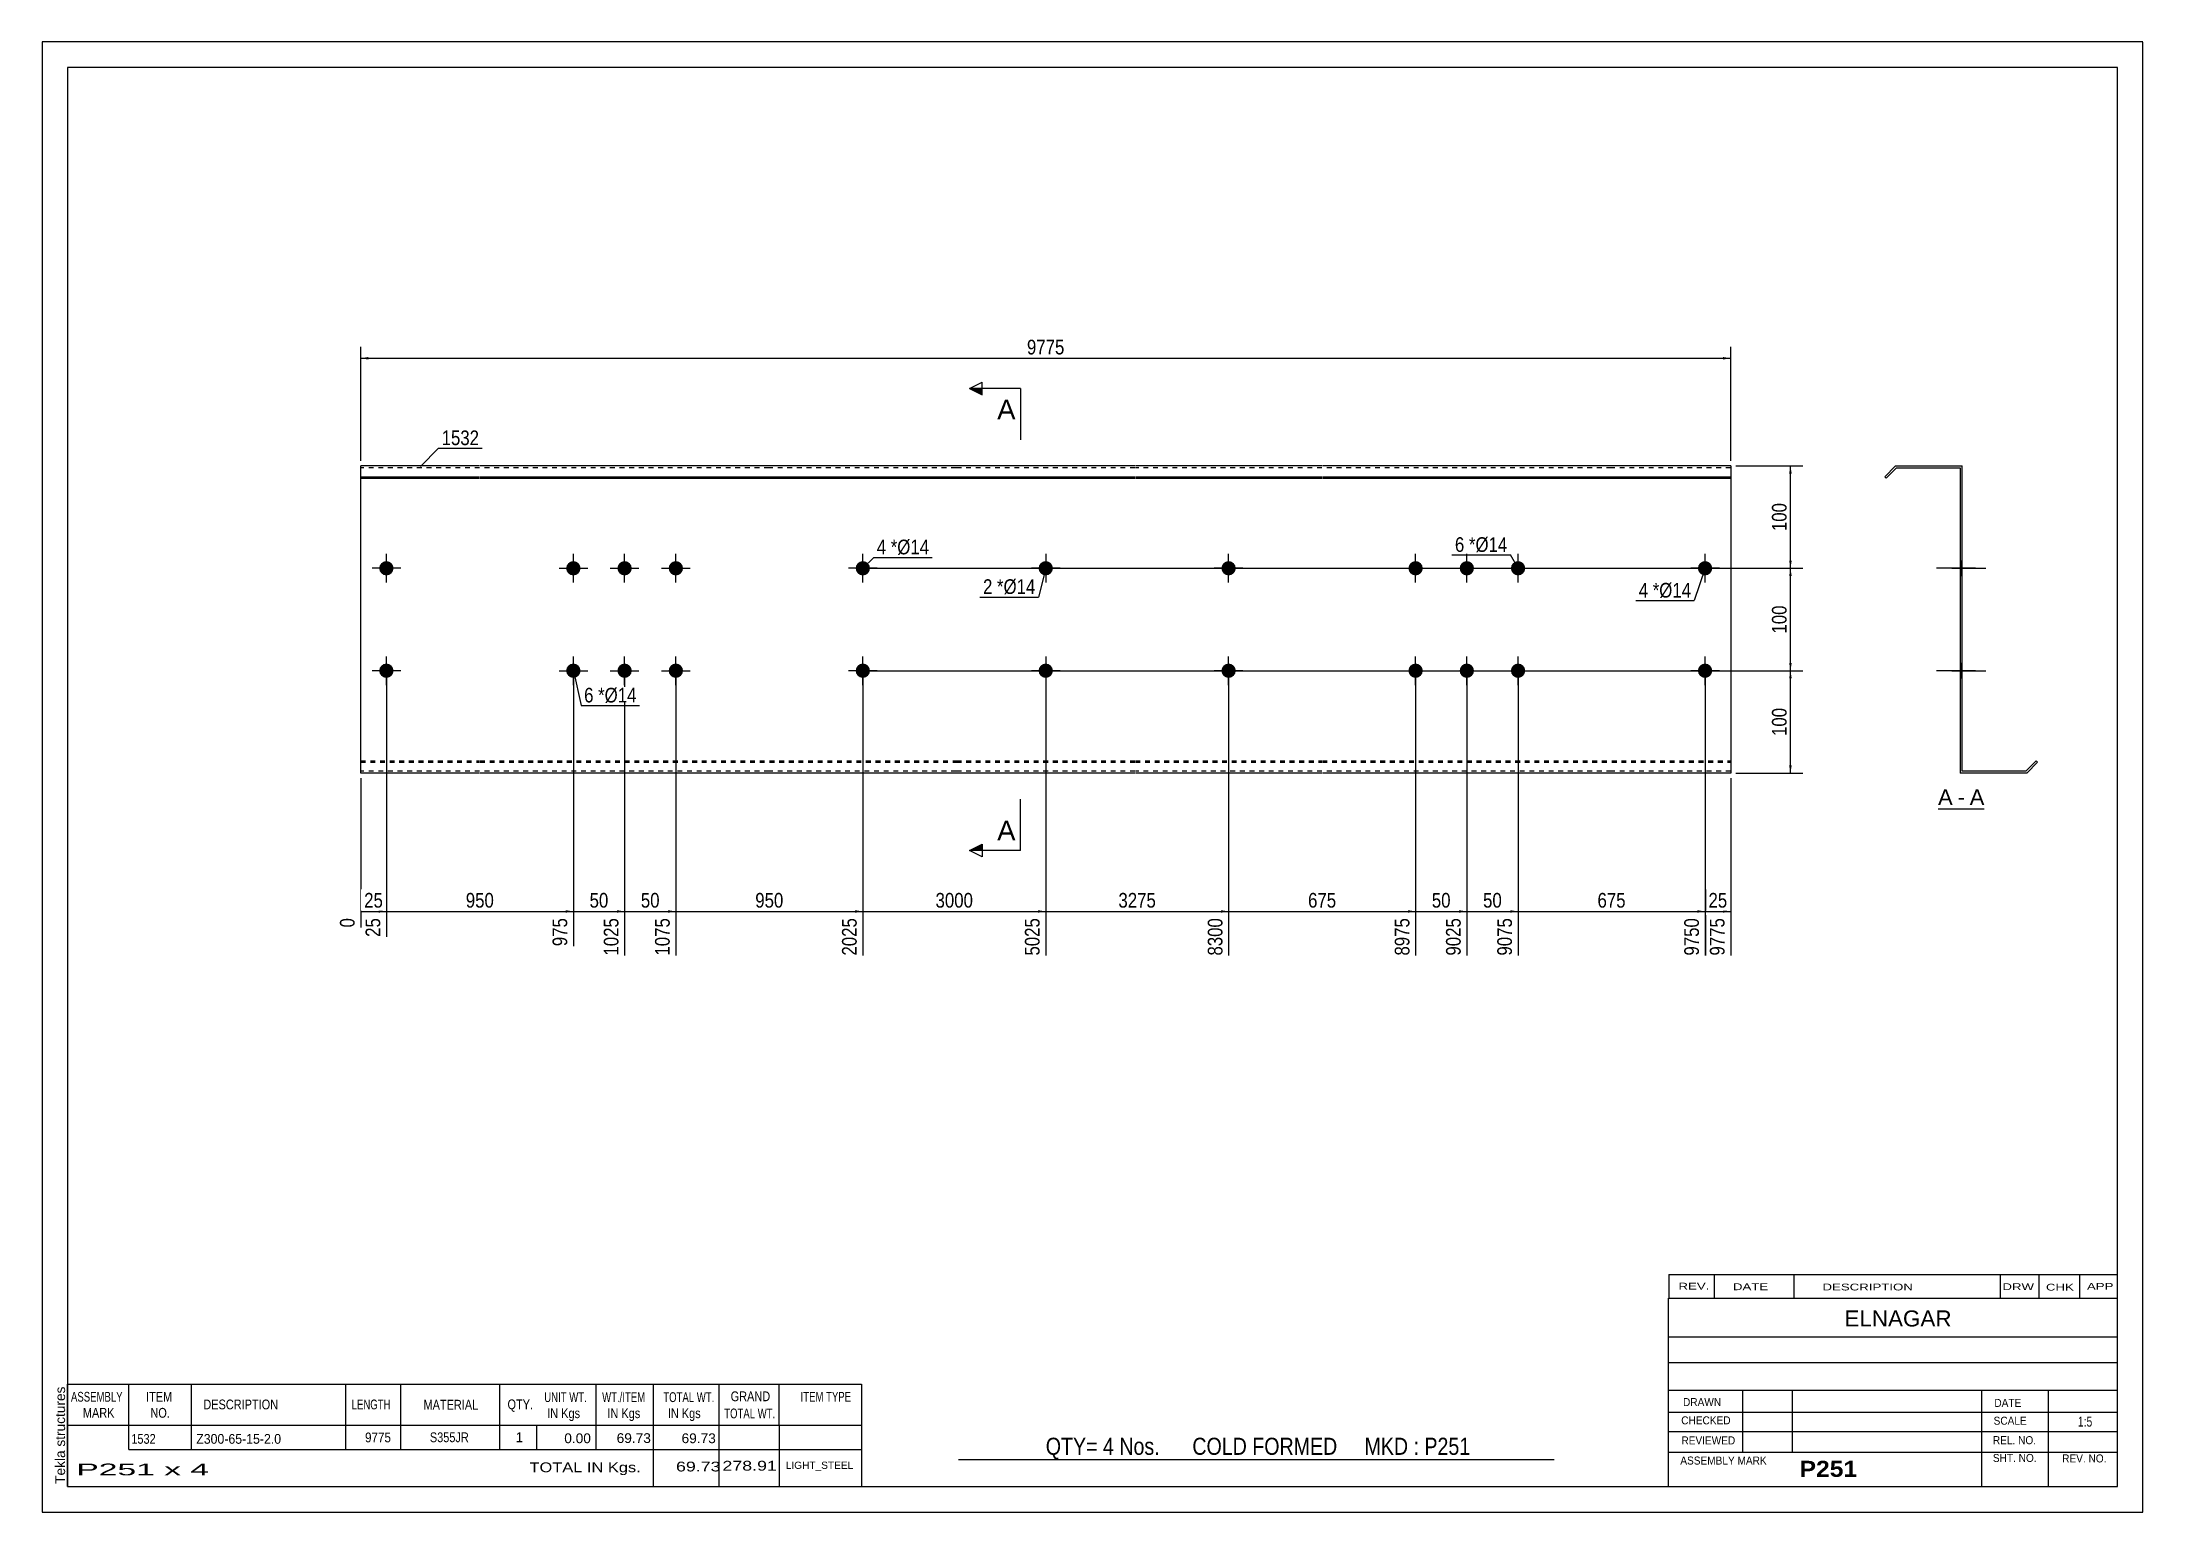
# Paper-space layout 'Layout1' of a CAD drawing. Header units: millimetres. Extents: x 0 to 410, y 0 to 287.
# The model-space entities are those that its viewports show. They can reach past a viewport. Long polylines and large blocks are cut down to what shows.
import ezdxf

# ---------------------------------------------------------------- set-up
doc = ezdxf.new("R2010")
doc.units = ezdxf.units.MM
doc.linetypes.add('DXK_LINE_DOT1', pattern=[1.8814, 0.9407, -0.9407])
doc.layers.add('Viewport layer', color=7, linetype='Continuous', plot=False)
doc.styles.add('Arial', font='ARIAL.TTF', dxfattribs={"height": 0.2})
doc.styles.add('Arial Bold', font='ARIALBD.TTF', dxfattribs={"height": 0.2})
doc.styles.add('Arial Narrow', font='ARIALN.TTF', dxfattribs={"height": 0.2})

# ---------------------------------------------------------------- blocks, each defined once
blk = doc.blocks.new('Unknown-629087011-1628')
at = {"color": 5, "linetype": 'Continuous'}
for p, q in [((342.8, 107.75), (-57.2, 107.75)), ((-57.2, 107.75), (-57.2, -169.25)), ((342.8, -169.25), (342.8, 107.75)), ((-57.2, -169.25), (342.8, -169.25))]:
    blk.add_line(p, q, dxfattribs=at)
at = {"color": 174, "linetype": 'Continuous', "style": 'Arial'}
blk.add_text('Tekla structures', height=1.9102, rotation=90, dxfattribs=at).set_placement((-57.7, -168.75))
blk = doc.blocks.new('Unknown-629087011-12 - 1230')
at = {"color": 7, "linetype": 'Continuous'}
blk.add_line((307.81, -36.95), (316.84, -36.95), dxfattribs=at)
at = {"color": 0, "linetype": 'Continuous'}
blk.add_wipeout([(310.65, -36.2), (310.65, -33), (307.81, -33), (307.81, -36.2)], dxfattribs=at)
blk.add_wipeout([(313.03, -36.2), (313.03, -33), (311.61, -33), (311.61, -36.2)], dxfattribs=at)
at = {"color": 96, "linetype": 'Continuous', "style": 'Arial'}
blk.add_text('A', height=3.06, dxfattribs=at).set_placement((307.81, -36.2))
at = {"color": 0, "linetype": 'Continuous'}
blk.add_wipeout([(316.84, -36.2), (316.84, -33), (313.99, -33), (313.99, -36.2)], dxfattribs=at)
at = {"color": 96, "linetype": 'Continuous', "style": 'Arial'}
for s, p in [('-', (311.61, -36.2)), ('A', (313.99, -36.2))]:
    blk.add_text(s, height=3.06, dxfattribs=at).set_placement(p)
blk = doc.blocks.new('Bolt-629087011-1223 - 1203')
at = {"linetype": 'Continuous'}
for points in [[(40.09, 10, -1), (42.89, 10, -1)], [(50.09, 10, -1), (52.89, 10, -1)], [(60.09, 10, -1), (62.89, 10, -1)], [(40.09, -10, -1), (42.89, -10, -1)], [(50.09, -10, -1), (52.89, -10, -1)], [(60.09, -10, -1), (62.89, -10, -1)]]:
    blk.add_hatch(color=3, dxfattribs=at).paths.add_polyline_path(points)
at = {"color": 3, "linetype": 'Continuous'}
for p, q in [((41.49, 7.2), (41.49, 12.8)), ((51.49, 7.2), (51.49, 12.8)), ((61.49, 7.2), (61.49, 12.8)), ((38.69, 10), (44.29, 10)), ((48.69, 10), (54.29, 10)), ((58.69, 10), (64.29, 10)), ((41.49, -12.8), (41.49, -7.2)), ((51.49, -12.8), (51.49, -7.2)), ((61.49, -12.8), (61.49, -7.2)), ((38.69, -10), (44.29, -10)), ((48.69, -10), (54.29, -10)), ((58.69, -10), (64.29, -10))]:
    blk.add_line(p, q, dxfattribs=at)
blk = doc.blocks.new('Part-629087011-1218 - 1203')
at = {"color": 2, "linetype": 'Continuous'}
for p, q in [((0, -30), (0, 30)), ((23.19, 30), (0, 30)), ((79.68, 30), (23.29, 30)), ((116.17, 30), (79.78, 30)), ((151.07, 30), (116.27, 30)), ((187.56, 30), (151.17, 30)), ((244.05, 30), (187.66, 30)), ((267.34, 30), (244.15, 30)), ((267.34, 30), (267.34, -30)), ((0, 27.88), (23.19, 27.88)), ((0, 27.6), (23.19, 27.6)), ((23.29, 27.88), (79.68, 27.88)), ((23.29, 27.6), (79.68, 27.6)), ((79.78, 27.88), (116.17, 27.88)), ((79.78, 27.6), (116.17, 27.6)), ((116.27, 27.88), (151.07, 27.88)), ((116.27, 27.6), (151.07, 27.6)), ((151.17, 27.88), (187.56, 27.88)), ((151.17, 27.6), (187.56, 27.6)), ((187.66, 27.88), (244.05, 27.88)), ((187.66, 27.6), (244.05, 27.6)), ((244.15, 27.88), (267.34, 27.88)), ((244.15, 27.6), (267.34, 27.6)), ((23.19, -30), (0, -30)), ((79.68, -30), (23.29, -30)), ((116.17, -30), (79.78, -30)), ((151.07, -30), (116.27, -30)), ((187.56, -30), (151.17, -30)), ((244.05, -30), (187.66, -30)), ((267.34, -30), (244.15, -30))]:
    blk.add_line(p, q, dxfattribs=at)
at = {"color": 7, "linetype": 'DXK_LINE_DOT1'}
for p, q in [((23.19, 29.6), (0, 29.6)), ((79.68, 29.6), (23.29, 29.6)), ((116.17, 29.6), (79.78, 29.6)), ((151.07, 29.6), (116.27, 29.6)), ((187.56, 29.6), (151.17, 29.6)), ((244.05, 29.6), (187.66, 29.6)), ((267.34, 29.6), (244.15, 29.6)), ((0, -27.6), (23.19, -27.6)), ((0, -27.88), (23.19, -27.88)), ((23.29, -27.6), (79.68, -27.6)), ((23.29, -27.88), (79.68, -27.88)), ((79.78, -27.6), (116.17, -27.6)), ((79.78, -27.88), (116.17, -27.88)), ((116.27, -27.6), (151.07, -27.6)), ((116.27, -27.88), (151.07, -27.88)), ((151.17, -27.6), (187.56, -27.6)), ((151.17, -27.88), (187.56, -27.88)), ((187.66, -27.6), (244.05, -27.6)), ((187.66, -27.88), (244.05, -27.88)), ((244.15, -27.6), (267.34, -27.6)), ((244.15, -27.88), (267.34, -27.88)), ((23.19, -29.6), (0, -29.6)), ((79.68, -29.6), (23.29, -29.6)), ((116.17, -29.6), (79.78, -29.6)), ((151.07, -29.6), (116.27, -29.6)), ((187.56, -29.6), (151.17, -29.6)), ((244.05, -29.6), (187.66, -29.6)), ((267.34, -29.6), (244.15, -29.6))]:
    blk.add_line(p, q, dxfattribs=at)
blk = doc.blocks.new('Bolt-629087011-1219 - 1203')
at = {"linetype": 'Continuous'}
for points in [[(167.96, 10, -1), (170.76, 10, -1)], [(260.94, 10, -1), (263.74, 10, -1)]]:
    blk.add_hatch(color=3, dxfattribs=at).paths.add_polyline_path(points)
at = {"color": 3, "linetype": 'Continuous'}
for p, q in [((169.36, 7.2), (169.36, 12.8)), ((262.34, 7.2), (262.34, 12.8)), ((172.16, 10), (166.56, 10)), ((265.14, 10), (259.54, 10))]:
    blk.add_line(p, q, dxfattribs=at)
blk = doc.blocks.new('Bolt-629087011-1220 - 1203')
at = {"linetype": 'Continuous'}
for points in [[(204.45, 10, -1), (207.25, 10, -1)], [(214.45, 10, -1), (217.25, 10, -1)], [(224.45, 10, -1), (227.25, 10, -1)], [(204.45, -10, -1), (207.25, -10, -1)], [(214.45, -10, -1), (217.25, -10, -1)], [(224.45, -10, -1), (227.25, -10, -1)]]:
    blk.add_hatch(color=3, dxfattribs=at).paths.add_polyline_path(points)
at = {"color": 3, "linetype": 'Continuous'}
for p, q in [((205.85, 7.2), (205.85, 12.8)), ((215.85, 7.2), (215.85, 12.8)), ((225.85, 7.2), (225.85, 12.8)), ((203.05, 10), (208.65, 10)), ((213.05, 10), (218.65, 10)), ((223.05, 10), (228.65, 10)), ((205.85, -12.8), (205.85, -7.2)), ((215.85, -12.8), (215.85, -7.2)), ((225.85, -12.8), (225.85, -7.2)), ((203.05, -10), (208.65, -10)), ((213.05, -10), (218.65, -10)), ((223.05, -10), (228.65, -10))]:
    blk.add_line(p, q, dxfattribs=at)
blk = doc.blocks.new('Bolt-629087011-1221 - 1203')
at = {"linetype": 'Continuous'}
for points in [[(167.96, -10, -1), (170.76, -10, -1)], [(260.94, -10, -1), (263.74, -10, -1)]]:
    blk.add_hatch(color=3, dxfattribs=at).paths.add_polyline_path(points)
at = {"color": 3, "linetype": 'Continuous'}
for p, q in [((169.36, -12.8), (169.36, -7.2)), ((262.34, -12.8), (262.34, -7.2)), ((172.16, -10), (166.56, -10)), ((265.14, -10), (259.54, -10))]:
    blk.add_line(p, q, dxfattribs=at)
blk = doc.blocks.new('Bolt-629087011-1222 - 1203')
at = {"linetype": 'Continuous'}
for points in [[(3.6, 10, -1), (6.4, 10, -1)], [(96.58, 10, -1), (99.38, 10, -1)]]:
    blk.add_hatch(color=3, dxfattribs=at).paths.add_polyline_path(points)
at = {"color": 3, "linetype": 'Continuous'}
for p, q in [((5, 7.2), (5, 12.8)), ((97.98, 7.2), (97.98, 12.8)), ((7.8, 10), (2.2, 10)), ((100.78, 10), (95.18, 10))]:
    blk.add_line(p, q, dxfattribs=at)
blk = doc.blocks.new('Bolt-629087011-1224 - 1203')
at = {"linetype": 'Continuous'}
for points in [[(3.6, -10, -1), (6.4, -10, -1)], [(96.58, -10, -1), (99.38, -10, -1)]]:
    blk.add_hatch(color=3, dxfattribs=at).paths.add_polyline_path(points)
at = {"color": 3, "linetype": 'Continuous'}
for p, q in [((5, -12.8), (5, -7.2)), ((97.98, -12.8), (97.98, -7.2)), ((7.8, -10), (2.2, -10)), ((100.78, -10), (95.18, -10))]:
    blk.add_line(p, q, dxfattribs=at)
blk = doc.blocks.new('Bolt-629087011-1225 - 1203')
at = {"linetype": 'Continuous'}
for points in [[(135.07, 10, -1), (132.27, 10, -1)], [(135.07, -10, -1), (132.27, -10, -1)]]:
    blk.add_hatch(color=3, dxfattribs=at).paths.add_polyline_path(points)
at = {"color": 3, "linetype": 'Continuous'}
for p, q in [((133.67, 12.8), (133.67, 7.2)), ((136.47, 10), (130.87, 10)), ((133.67, -7.2), (133.67, -12.8)), ((136.47, -10), (130.87, -10))]:
    blk.add_line(p, q, dxfattribs=at)
blk = doc.blocks.new('Part-629087011-1232 - 1230')
at = {"color": 2, "linetype": 'Continuous'}
for p, q in [((299.52, 30), (297.4, 27.88)), ((297.68, 27.6), (299.69, 29.6)), ((299.52, 30), (312.52, 30)), ((299.69, 29.6), (312.12, 29.6)), ((312.12, 29.6), (312.12, -30)), ((312.52, -29.6), (312.52, 30)), ((297.4, 27.88), (297.68, 27.6)), ((326.96, -27.6), (324.96, -29.6)), ((325.12, -30), (327.24, -27.88)), ((327.24, -27.88), (326.96, -27.6)), ((325.12, -30), (312.12, -30)), ((324.96, -29.6), (312.52, -29.6))]:
    blk.add_line(p, q, dxfattribs=at)
blk = doc.blocks.new('Bolt-629087011-1233 - 1230')
at = {"linetype": 'Continuous'}
blk.add_hatch(color=3, dxfattribs=at).paths.add_polyline_path([(312.12, 11.4), (312.12, 8.6), (312.52, 8.6), (312.52, 11.4)])
blk.add_hatch(color=3, dxfattribs=at).paths.add_polyline_path([(312.12, 11.4), (312.12, 8.6), (312.52, 8.6), (312.52, 11.4)])
at = {"color": 3, "linetype": 'Continuous'}
for p, q in [((310.52, 10), (317.12, 10)), ((310.52, 10), (317.12, 10)), ((312.12, 11.4), (312.52, 11.4)), ((312.12, 11.4), (312.52, 11.4)), ((312.12, 8.6), (312.52, 8.6)), ((312.12, 8.6), (312.52, 8.6))]:
    blk.add_line(p, q, dxfattribs=at)
blk = doc.blocks.new('Bolt-629087011-1234 - 1230')
at = {"linetype": 'Continuous'}
for points in [[(312.12, 11.4), (312.12, 8.6), (312.52, 8.6), (312.52, 11.4)], [(312.12, 11.4), (312.12, 8.6), (312.52, 8.6), (312.52, 11.4)], [(312.12, 11.4), (312.12, 8.6), (312.52, 8.6), (312.52, 11.4)], [(312.12, -8.6), (312.12, -11.4), (312.52, -11.4), (312.52, -8.6)], [(312.12, -8.6), (312.12, -11.4), (312.52, -11.4), (312.52, -8.6)], [(312.12, -8.6), (312.12, -11.4), (312.52, -11.4), (312.52, -8.6)]]:
    blk.add_hatch(color=3, dxfattribs=at).paths.add_polyline_path(points)
at = {"color": 3, "linetype": 'Continuous'}
for p, q in [((315.12, 10), (307.52, 10)), ((315.12, 10), (307.52, 10)), ((315.12, 10), (307.52, 10)), ((312.52, 11.4), (312.12, 11.4)), ((312.52, 11.4), (312.12, 11.4)), ((312.52, 11.4), (312.12, 11.4)), ((312.52, 8.6), (312.12, 8.6)), ((312.52, 8.6), (312.12, 8.6)), ((312.52, 8.6), (312.12, 8.6)), ((315.12, -10), (307.52, -10)), ((315.12, -10), (307.52, -10)), ((315.12, -10), (307.52, -10)), ((312.52, -8.6), (312.12, -8.6)), ((312.52, -8.6), (312.12, -8.6)), ((312.52, -8.6), (312.12, -8.6)), ((312.52, -11.4), (312.12, -11.4)), ((312.52, -11.4), (312.12, -11.4)), ((312.52, -11.4), (312.12, -11.4))]:
    blk.add_line(p, q, dxfattribs=at)
blk = doc.blocks.new('Bolt-629087011-1235 - 1230')
at = {"linetype": 'Continuous'}
blk.add_hatch(color=3, dxfattribs=at).paths.add_polyline_path([(312.12, -8.6), (312.12, -11.4), (312.52, -11.4), (312.52, -8.6)])
blk.add_hatch(color=3, dxfattribs=at).paths.add_polyline_path([(312.12, -8.6), (312.12, -11.4), (312.52, -11.4), (312.52, -8.6)])
at = {"color": 3, "linetype": 'Continuous'}
for p, q in [((310.52, -10), (317.12, -10)), ((310.52, -10), (317.12, -10)), ((312.12, -8.6), (312.52, -8.6)), ((312.12, -8.6), (312.52, -8.6)), ((312.12, -11.4), (312.52, -11.4)), ((312.12, -11.4), (312.52, -11.4))]:
    blk.add_line(p, q, dxfattribs=at)
blk = doc.blocks.new('Bolt-629087011-1236 - 1230')
at = {"linetype": 'Continuous'}
blk.add_hatch(color=3, dxfattribs=at).paths.add_polyline_path([(312.12, 11.4), (312.12, 8.6), (312.52, 8.6), (312.52, 11.4)])
blk.add_hatch(color=3, dxfattribs=at).paths.add_polyline_path([(312.12, 11.4), (312.12, 8.6), (312.52, 8.6), (312.52, 11.4)])
at = {"color": 3, "linetype": 'Continuous'}
for p, q in [((310.52, 10), (317.12, 10)), ((310.52, 10), (317.12, 10)), ((312.12, 11.4), (312.52, 11.4)), ((312.12, 11.4), (312.52, 11.4)), ((312.12, 8.6), (312.52, 8.6)), ((312.12, 8.6), (312.52, 8.6))]:
    blk.add_line(p, q, dxfattribs=at)
blk = doc.blocks.new('Bolt-629087011-1237 - 1230')
at = {"linetype": 'Continuous'}
for points in [[(312.12, 11.4), (312.12, 8.6), (312.52, 8.6), (312.52, 11.4)], [(312.12, 11.4), (312.12, 8.6), (312.52, 8.6), (312.52, 11.4)], [(312.12, 11.4), (312.12, 8.6), (312.52, 8.6), (312.52, 11.4)], [(312.12, -8.6), (312.12, -11.4), (312.52, -11.4), (312.52, -8.6)], [(312.12, -8.6), (312.12, -11.4), (312.52, -11.4), (312.52, -8.6)], [(312.12, -8.6), (312.12, -11.4), (312.52, -11.4), (312.52, -8.6)]]:
    blk.add_hatch(color=3, dxfattribs=at).paths.add_polyline_path(points)
at = {"color": 3, "linetype": 'Continuous'}
for p, q in [((315.12, 10), (307.52, 10)), ((315.12, 10), (307.52, 10)), ((315.12, 10), (307.52, 10)), ((312.52, 11.4), (312.12, 11.4)), ((312.52, 11.4), (312.12, 11.4)), ((312.52, 11.4), (312.12, 11.4)), ((312.52, 8.6), (312.12, 8.6)), ((312.52, 8.6), (312.12, 8.6)), ((312.52, 8.6), (312.12, 8.6)), ((315.12, -10), (307.52, -10)), ((315.12, -10), (307.52, -10)), ((315.12, -10), (307.52, -10)), ((312.52, -8.6), (312.12, -8.6)), ((312.52, -8.6), (312.12, -8.6)), ((312.52, -8.6), (312.12, -8.6)), ((312.52, -11.4), (312.12, -11.4)), ((312.52, -11.4), (312.12, -11.4)), ((312.52, -11.4), (312.12, -11.4))]:
    blk.add_line(p, q, dxfattribs=at)
blk = doc.blocks.new('Bolt-629087011-1238 - 1230')
at = {"linetype": 'Continuous'}
blk.add_hatch(color=3, dxfattribs=at).paths.add_polyline_path([(312.12, -8.6), (312.12, -11.4), (312.52, -11.4), (312.52, -8.6)])
blk.add_hatch(color=3, dxfattribs=at).paths.add_polyline_path([(312.12, -8.6), (312.12, -11.4), (312.52, -11.4), (312.52, -8.6)])
at = {"color": 3, "linetype": 'Continuous'}
for p, q in [((310.52, -10), (317.12, -10)), ((310.52, -10), (317.12, -10)), ((312.12, -8.6), (312.52, -8.6)), ((312.12, -8.6), (312.52, -8.6)), ((312.12, -11.4), (312.52, -11.4)), ((312.12, -11.4), (312.52, -11.4))]:
    blk.add_line(p, q, dxfattribs=at)
blk = doc.blocks.new('Bolt-629087011-1239 - 1230')
at = {"linetype": 'Continuous'}
for points in [[(312.52, 8.6), (312.52, 11.4), (312.12, 11.4), (312.12, 8.6)], [(312.52, -11.4), (312.52, -8.6), (312.12, -8.6), (312.12, -11.4)]]:
    blk.add_hatch(color=3, dxfattribs=at).paths.add_polyline_path(points)
at = {"color": 3, "linetype": 'Continuous'}
for p, q in [((312.52, 10), (308.12, 10)), ((312.52, 11.4), (312.12, 11.4)), ((312.52, 8.6), (312.12, 8.6)), ((312.52, -10), (308.12, -10)), ((312.52, -8.6), (312.12, -8.6)), ((312.52, -11.4), (312.12, -11.4))]:
    blk.add_line(p, q, dxfattribs=at)
blk = doc.blocks.new('StraightDimension-629087011-1327 - 1203')
at = {"linetype": 'Continuous'}
for points in [[(1.5, 50.75), (0, 51), (1.5, 51.25)], [(265.84, 51.25), (267.34, 51), (265.84, 50.75)]]:
    blk.add_hatch(color=7, dxfattribs=at).paths.add_polyline_path(points)
at = {"color": 7, "linetype": 'Continuous'}
for p, q in [((0, 31), (0, 53.25)), ((0, 51), (267.34, 51)), ((267.34, 31), (267.34, 53.25))]:
    blk.add_line(p, q, dxfattribs=at)
at = {"color": 0}
blk.add_wipeout([(137.93, 51.15), (137.93, 55.35), (129.41, 55.35), (129.41, 51.15)], dxfattribs=at)
at = {"color": 3, "style": 'Arial Narrow'}
blk.add_text('9775', height=2.863, dxfattribs=at).set_placement((130.01, 51.75))
blk = doc.blocks.new('StraightDimension-629087011-1250 - 1203')
at = {"linetype": 'Continuous'}
blk.add_hatch(color=7, dxfattribs=at).paths.add_polyline_path([(265.84, -56.75), (267.34, -57), (265.84, -57.25)])
at = {"color": 7, "linetype": 'Continuous'}
for p, q in [((262.34, -11), (262.34, -65.61)), ((267.34, -31), (267.34, -65.61)), ((262.34, -57), (267.34, -57))]:
    blk.add_line(p, q, dxfattribs=at)
at = {"color": 0}
blk.add_wipeout([(267.27, -56.85), (267.27, -52.65), (262.41, -52.65), (262.41, -56.85)], dxfattribs=at)
at = {"color": 0, "linetype": 'Continuous'}
blk.add_wipeout([(266.74, -57.7), (262.54, -57.7), (262.54, -66.21), (266.74, -66.21)], dxfattribs=at)
at = {"color": 3, "style": 'Arial Narrow'}
blk.add_text('25', height=2.863, dxfattribs=at).set_placement((263.01, -56.25))
at = {"color": 3, "linetype": 'Continuous', "style": 'Arial Narrow'}
blk.add_text('9775', height=2.863, rotation=90.0002, dxfattribs=at).set_placement((266.14, -65.61))
blk = doc.blocks.new('StraightDimension-629087011-1251 - 1203')
at = {"linetype": 'Continuous'}
blk.add_hatch(color=7, dxfattribs=at).paths.add_polyline_path([(260.84, -56.75), (262.34, -57), (260.84, -57.25)])
at = {"color": 7, "linetype": 'Continuous'}
for p, q in [((225.85, -11), (225.85, -65.61)), ((262.34, -11), (262.34, -65.61)), ((225.85, -57), (262.34, -57))]:
    blk.add_line(p, q, dxfattribs=at)
at = {"color": 0}
blk.add_wipeout([(247.44, -56.85), (247.44, -52.65), (240.75, -52.65), (240.75, -56.85)], dxfattribs=at)
at = {"color": 0, "linetype": 'Continuous'}
blk.add_wipeout([(261.74, -57.7), (257.54, -57.7), (257.54, -66.21), (261.74, -66.21)], dxfattribs=at)
at = {"color": 3, "style": 'Arial Narrow'}
blk.add_text('675', height=2.863, dxfattribs=at).set_placement((241.35, -56.25))
at = {"color": 3, "linetype": 'Continuous', "style": 'Arial Narrow'}
blk.add_text('9750', height=2.863, rotation=90.0002, dxfattribs=at).set_placement((261.14, -65.61))
blk = doc.blocks.new('StraightDimension-629087011-1252 - 1203')
at = {"linetype": 'Continuous'}
blk.add_hatch(color=7, dxfattribs=at).paths.add_polyline_path([(224.35, -56.75), (225.85, -57), (224.35, -57.25)])
at = {"color": 7, "linetype": 'Continuous'}
for p, q in [((215.85, -11), (215.85, -65.61)), ((225.85, -11), (225.85, -65.61)), ((215.85, -57), (225.85, -57))]:
    blk.add_line(p, q, dxfattribs=at)
at = {"color": 0}
blk.add_wipeout([(223.28, -56.85), (223.28, -52.65), (218.42, -52.65), (218.42, -56.85)], dxfattribs=at)
at = {"color": 0, "linetype": 'Continuous'}
blk.add_wipeout([(225.25, -57.7), (221.05, -57.7), (221.05, -66.21), (225.25, -66.21)], dxfattribs=at)
at = {"color": 3, "style": 'Arial Narrow'}
blk.add_text('50', height=2.863, dxfattribs=at).set_placement((219.02, -56.25))
at = {"color": 3, "linetype": 'Continuous', "style": 'Arial Narrow'}
blk.add_text('9075', height=2.863, rotation=90.0002, dxfattribs=at).set_placement((224.65, -65.61))
blk = doc.blocks.new('StraightDimension-629087011-1253 - 1203')
at = {"linetype": 'Continuous'}
blk.add_hatch(color=7, dxfattribs=at).paths.add_polyline_path([(214.35, -56.75), (215.85, -57), (214.35, -57.25)])
at = {"color": 7, "linetype": 'Continuous'}
for p, q in [((205.85, -11), (205.85, -65.61)), ((215.85, -11), (215.85, -65.61)), ((205.85, -57), (215.85, -57))]:
    blk.add_line(p, q, dxfattribs=at)
at = {"color": 0}
blk.add_wipeout([(213.28, -56.85), (213.28, -52.65), (208.42, -52.65), (208.42, -56.85)], dxfattribs=at)
at = {"color": 0, "linetype": 'Continuous'}
blk.add_wipeout([(215.25, -57.7), (211.05, -57.7), (211.05, -66.21), (215.25, -66.21)], dxfattribs=at)
at = {"color": 3, "style": 'Arial Narrow'}
blk.add_text('50', height=2.863, dxfattribs=at).set_placement((209.02, -56.25))
at = {"color": 3, "linetype": 'Continuous', "style": 'Arial Narrow'}
blk.add_text('9025', height=2.863, rotation=90.0002, dxfattribs=at).set_placement((214.65, -65.61))
blk = doc.blocks.new('StraightDimension-629087011-1254 - 1203')
at = {"linetype": 'Continuous'}
blk.add_hatch(color=7, dxfattribs=at).paths.add_polyline_path([(204.35, -56.75), (205.85, -57), (204.35, -57.25)])
at = {"color": 7, "linetype": 'Continuous'}
for p, q in [((169.36, -11), (169.36, -65.61)), ((205.85, -11), (205.85, -65.61)), ((169.36, -57), (205.85, -57))]:
    blk.add_line(p, q, dxfattribs=at)
at = {"color": 0}
blk.add_wipeout([(190.95, -56.85), (190.95, -52.65), (184.27, -52.65), (184.27, -56.85)], dxfattribs=at)
at = {"color": 0, "linetype": 'Continuous'}
blk.add_wipeout([(205.25, -57.7), (201.05, -57.7), (201.05, -66.21), (205.25, -66.21)], dxfattribs=at)
at = {"color": 3, "style": 'Arial Narrow'}
blk.add_text('675', height=2.863, dxfattribs=at).set_placement((184.87, -56.25))
at = {"color": 3, "linetype": 'Continuous', "style": 'Arial Narrow'}
blk.add_text('8975', height=2.863, rotation=90.0002, dxfattribs=at).set_placement((204.65, -65.61))
blk = doc.blocks.new('StraightDimension-629087011-1255 - 1203')
at = {"linetype": 'Continuous'}
blk.add_hatch(color=7, dxfattribs=at).paths.add_polyline_path([(167.86, -56.75), (169.36, -57), (167.86, -57.25)])
at = {"color": 7, "linetype": 'Continuous'}
for p, q in [((133.67, -11), (133.67, -65.61)), ((169.36, -11), (169.36, -65.61)), ((133.67, -57), (169.36, -57))]:
    blk.add_line(p, q, dxfattribs=at)
at = {"color": 0}
blk.add_wipeout([(155.77, -56.85), (155.77, -52.65), (147.26, -52.65), (147.26, -56.85)], dxfattribs=at)
at = {"color": 0, "linetype": 'Continuous'}
blk.add_wipeout([(168.76, -57.7), (164.56, -57.7), (164.56, -66.21), (168.76, -66.21)], dxfattribs=at)
at = {"color": 3, "style": 'Arial Narrow'}
blk.add_text('3275', height=2.863, dxfattribs=at).set_placement((147.86, -56.25))
at = {"color": 3, "linetype": 'Continuous', "style": 'Arial Narrow'}
blk.add_text('8300', height=2.863, rotation=90.0002, dxfattribs=at).set_placement((168.16, -65.61))
blk = doc.blocks.new('StraightDimension-629087011-1256 - 1203')
at = {"linetype": 'Continuous'}
blk.add_hatch(color=7, dxfattribs=at).paths.add_polyline_path([(132.17, -56.75), (133.67, -57), (132.17, -57.25)])
at = {"color": 7, "linetype": 'Continuous'}
for p, q in [((97.98, -11), (97.98, -65.61)), ((133.67, -11), (133.67, -65.61)), ((97.98, -57), (133.67, -57))]:
    blk.add_line(p, q, dxfattribs=at)
at = {"color": 0}
blk.add_wipeout([(120.08, -56.85), (120.08, -52.65), (111.57, -52.65), (111.57, -56.85)], dxfattribs=at)
at = {"color": 0, "linetype": 'Continuous'}
blk.add_wipeout([(133.07, -57.7), (128.87, -57.7), (128.87, -66.21), (133.07, -66.21)], dxfattribs=at)
at = {"color": 3, "style": 'Arial Narrow'}
blk.add_text('3000', height=2.863, dxfattribs=at).set_placement((112.17, -56.25))
at = {"color": 3, "linetype": 'Continuous', "style": 'Arial Narrow'}
blk.add_text('5025', height=2.863, rotation=90.0002, dxfattribs=at).set_placement((132.47, -65.61))
blk = doc.blocks.new('StraightDimension-629087011-1257 - 1203')
at = {"linetype": 'Continuous'}
blk.add_hatch(color=7, dxfattribs=at).paths.add_polyline_path([(96.48, -56.75), (97.98, -57), (96.48, -57.25)])
at = {"color": 7, "linetype": 'Continuous'}
for p, q in [((61.49, -11), (61.49, -65.61)), ((97.98, -11), (97.98, -65.61)), ((61.49, -57), (97.98, -57))]:
    blk.add_line(p, q, dxfattribs=at)
at = {"color": 0}
blk.add_wipeout([(83.07, -56.85), (83.07, -52.65), (76.39, -52.65), (76.39, -56.85)], dxfattribs=at)
at = {"color": 0, "linetype": 'Continuous'}
blk.add_wipeout([(97.38, -57.7), (93.18, -57.7), (93.18, -66.21), (97.38, -66.21)], dxfattribs=at)
at = {"color": 3, "style": 'Arial Narrow'}
blk.add_text('950', height=2.863, dxfattribs=at).set_placement((76.99, -56.25))
at = {"color": 3, "linetype": 'Continuous', "style": 'Arial Narrow'}
blk.add_text('2025', height=2.863, rotation=90.0002, dxfattribs=at).set_placement((96.78, -65.61))
blk = doc.blocks.new('StraightDimension-629087011-1258 - 1203')
at = {"linetype": 'Continuous'}
blk.add_hatch(color=7, dxfattribs=at).paths.add_polyline_path([(59.99, -56.75), (61.49, -57), (59.99, -57.25)])
at = {"color": 7, "linetype": 'Continuous'}
for p, q in [((51.49, -11), (51.49, -65.61)), ((61.49, -11), (61.49, -65.61)), ((51.49, -57), (61.49, -57))]:
    blk.add_line(p, q, dxfattribs=at)
at = {"color": 0}
blk.add_wipeout([(58.92, -56.85), (58.92, -52.65), (54.06, -52.65), (54.06, -56.85)], dxfattribs=at)
at = {"color": 0, "linetype": 'Continuous'}
blk.add_wipeout([(60.89, -57.7), (56.69, -57.7), (56.69, -66.21), (60.89, -66.21)], dxfattribs=at)
at = {"color": 3, "style": 'Arial Narrow'}
blk.add_text('50', height=2.863, dxfattribs=at).set_placement((54.66, -56.25))
at = {"color": 3, "linetype": 'Continuous', "style": 'Arial Narrow'}
blk.add_text('1075', height=2.863, rotation=90.0002, dxfattribs=at).set_placement((60.29, -65.61))
blk = doc.blocks.new('StraightDimension-629087011-1259 - 1203')
at = {"linetype": 'Continuous'}
blk.add_hatch(color=7, dxfattribs=at).paths.add_polyline_path([(49.99, -56.75), (51.49, -57), (49.99, -57.25)])
at = {"color": 7, "linetype": 'Continuous'}
for p, q in [((41.49, -11), (41.49, -63.78)), ((51.49, -11), (51.49, -65.61)), ((41.49, -57), (51.49, -57))]:
    blk.add_line(p, q, dxfattribs=at)
at = {"color": 0}
blk.add_wipeout([(48.92, -56.85), (48.92, -52.65), (44.06, -52.65), (44.06, -56.85)], dxfattribs=at)
at = {"color": 0, "linetype": 'Continuous'}
blk.add_wipeout([(50.89, -57.7), (46.69, -57.7), (46.69, -66.21), (50.89, -66.21)], dxfattribs=at)
at = {"color": 3, "style": 'Arial Narrow'}
blk.add_text('50', height=2.863, dxfattribs=at).set_placement((44.66, -56.25))
at = {"color": 3, "linetype": 'Continuous', "style": 'Arial Narrow'}
blk.add_text('1025', height=2.863, rotation=90.0002, dxfattribs=at).set_placement((50.29, -65.61))
blk = doc.blocks.new('StraightDimension-629087011-1260 - 1203')
at = {"linetype": 'Continuous'}
blk.add_hatch(color=7, dxfattribs=at).paths.add_polyline_path([(39.99, -56.75), (41.49, -57), (39.99, -57.25)])
at = {"color": 7, "linetype": 'Continuous'}
for p, q in [((5, -11), (5, -61.96)), ((41.49, -11), (41.49, -63.78)), ((5, -57), (41.49, -57))]:
    blk.add_line(p, q, dxfattribs=at)
at = {"color": 0}
blk.add_wipeout([(26.59, -56.85), (26.59, -52.65), (19.9, -52.65), (19.9, -56.85)], dxfattribs=at)
at = {"color": 0, "linetype": 'Continuous'}
blk.add_wipeout([(40.89, -57.7), (36.69, -57.7), (36.69, -64.38), (40.89, -64.38)], dxfattribs=at)
at = {"color": 3, "style": 'Arial Narrow'}
blk.add_text('950', height=2.863, dxfattribs=at).set_placement((20.5, -56.25))
at = {"color": 3, "linetype": 'Continuous', "style": 'Arial Narrow'}
blk.add_text('975', height=2.863, rotation=90.0002, dxfattribs=at).set_placement((40.29, -63.78))
blk = doc.blocks.new('StraightDimension-629087011-1261 - 1203')
at = {"linetype": 'Continuous'}
blk.add_hatch(color=7, dxfattribs=at).paths.add_polyline_path([(3.5, -56.75), (5, -57), (3.5, -57.25)])
at = {"color": 7, "linetype": 'Continuous'}
for p, q in [((5, -11), (5, -61.96)), ((0, -31), (0, -60.13)), ((0, -57), (5, -57))]:
    blk.add_line(p, q, dxfattribs=at)
at = {"color": 0}
blk.add_wipeout([(4.93, -56.85), (4.93, -52.65), (0.07, -52.65), (0.07, -56.85)], dxfattribs=at)
at = {"color": 0, "linetype": 'Continuous'}
blk.add_wipeout([(4.4, -57.7), (0.2, -57.7), (0.2, -62.56), (4.4, -62.56)], dxfattribs=at)
blk.add_wipeout([(-0.6, -57.7), (-4.8, -57.7), (-4.8, -60.73), (-0.6, -60.73)], dxfattribs=at)
at = {"color": 3, "style": 'Arial Narrow'}
blk.add_text('25', height=2.863, dxfattribs=at).set_placement((0.67, -56.25))
at = {"color": 3, "linetype": 'Continuous', "style": 'Arial Narrow'}
for s, height, p in [('0', 2.86, (-1.2, -60.13)), ('25', 2.863, (3.8, -61.96))]:
    blk.add_text(s, height=height, rotation=90.0002, dxfattribs=at).set_placement(p)
blk = doc.blocks.new('StraightDimension-629087011-1307 - 1203')
at = {"linetype": 'Continuous'}
for points in [[(278.75, 28.5), (279, 30), (279.25, 28.5)], [(279.25, 11.5), (279, 10), (278.75, 11.5)]]:
    blk.add_hatch(color=7, dxfattribs=at).paths.add_polyline_path(points)
at = {"color": 7, "linetype": 'Continuous'}
for p, q in [((268.34, 30), (281.4, 30)), ((279, 10), (279, 30)), ((98.98, 10), (281.4, 10))]:
    blk.add_line(p, q, dxfattribs=at)
at = {"color": 0}
blk.add_wipeout([(278.85, 23.34), (274.65, 23.34), (274.65, 16.66), (278.85, 16.66)], dxfattribs=at)
at = {"color": 3, "style": 'Arial Narrow'}
blk.add_text('100', height=2.863, rotation=90.0002, dxfattribs=at).set_placement((278.25, 17.26))
blk = doc.blocks.new('StraightDimension-629087011-1308 - 1203')
at = {"linetype": 'Continuous'}
for points in [[(278.75, 8.5), (279, 10), (279.25, 8.5)], [(279.25, -8.5), (279, -10), (278.75, -8.5)]]:
    blk.add_hatch(color=7, dxfattribs=at).paths.add_polyline_path(points)
at = {"color": 7, "linetype": 'Continuous'}
for p, q in [((98.98, 10), (281.4, 10)), ((279, -10), (279, 10)), ((98.98, -10), (281.4, -10))]:
    blk.add_line(p, q, dxfattribs=at)
at = {"color": 0}
blk.add_wipeout([(278.85, 3.34), (274.65, 3.34), (274.65, -3.34), (278.85, -3.34)], dxfattribs=at)
at = {"color": 3, "style": 'Arial Narrow'}
blk.add_text('100', height=2.863, rotation=90.0002, dxfattribs=at).set_placement((278.25, -2.74))
blk = doc.blocks.new('StraightDimension-629087011-1309 - 1203')
at = {"linetype": 'Continuous'}
for points in [[(278.75, -11.5), (279, -10), (279.25, -11.5)], [(279.25, -28.5), (279, -30), (278.75, -28.5)]]:
    blk.add_hatch(color=7, dxfattribs=at).paths.add_polyline_path(points)
at = {"color": 7, "linetype": 'Continuous'}
for p, q in [((98.98, -10), (281.4, -10)), ((279, -30), (279, -10)), ((268.34, -30), (281.4, -30))]:
    blk.add_line(p, q, dxfattribs=at)
at = {"color": 0}
blk.add_wipeout([(278.85, -16.66), (274.65, -16.66), (274.65, -23.34), (278.85, -23.34)], dxfattribs=at)
at = {"color": 3, "style": 'Arial Narrow'}
blk.add_text('100', height=2.863, rotation=90.0002, dxfattribs=at).set_placement((278.25, -22.74))
blk = doc.blocks.new('CBS_BOM-629087011-1652')
at = {"color": 7, "linetype": 'Continuous'}
for p, q in [((-57.23, -157.28), (-57.23, -149.28)), ((-57.23, -149.28), (97.69, -149.28)), ((-45.23, -157.28), (-45.23, -149.28)), ((-33.04, -157.28), (-33.04, -149.28)), ((-2.88, -157.28), (-2.88, -149.28)), ((7.8, -157.28), (7.8, -149.28)), ((27.12, -157.28), (27.12, -149.28)), ((45.92, -157.28), (45.92, -149.28)), ((57.13, -157.28), (57.13, -149.28)), ((69.92, -157.28), (69.92, -149.28)), ((81.67, -157.28), (81.67, -149.28)), ((97.69, -149.29), (97.69, -157.27)), ((-57.23, -157.28), (97.69, -157.28)), ((-57.23, -162.08), (-57.23, -157.28)), ((-45.23, -162.08), (-45.23, -157.28)), ((-33.04, -162.08), (-33.04, -157.28)), ((-2.88, -162.08), (-2.88, -157.28)), ((7.8, -162.08), (7.8, -157.28)), ((27.12, -162.08), (27.12, -157.28)), ((34.38, -162.08), (34.38, -157.28)), ((45.92, -162.08), (45.92, -157.28)), ((57.13, -162.08), (57.13, -157.28)), ((69.92, -162.08), (69.92, -157.28)), ((81.69, -162.08), (81.69, -157.28)), ((97.69, -157.28), (97.69, -162.08)), ((-57.23, -169.28), (-57.23, -162.1)), ((-45.23, -162.08), (97.69, -162.08)), ((57.13, -169.28), (57.13, -162.1)), ((69.92, -169.28), (69.92, -162.1)), ((81.73, -169.28), (81.73, -162.1)), ((97.69, -162.08), (97.69, -169.28)), ((-57.23, -169.28), (97.69, -169.28))]:
    blk.add_line(p, q, dxfattribs=at)
at = {"color": 3, "linetype": 'Continuous', "style": 'Arial'}
for s, height, width, p in [('ASSEMBLY', 1.91, 0.7, (-56.55, -152.71)), ('ITEM', 1.91, 0.8, (-41.9, -152.71)), ('UNIT WT.', 1.91, 0.7, (35.81, -152.78)), ('WT./ITEM', 1.91, 0.7, (47.1, -152.78)), ('TOTAL WT.', 1.91, 0.7, (59.04, -152.78)), ('GRAND', 1.91, 0.8, (72.19, -152.62)), ('ITEM TYPE', 1.91, 0.7, (85.83, -152.7)), ('MARK', 1.91, 0.8, (-54.23, -155.84)), ('NO.', 1.91, 0.8, (-41.05, -155.84)), ('DESCRIPTION', 1.9102, 0.8, (-30.72, -154.21)), ('LENGTH', 1.91, 0.7, (-1.77, -154.21)), ('MATERIAL', 1.91, 0.8, (12.25, -154.26)), ('QTY.', 1.91, 0.8, (28.64, -154.18)), ('IN Kgs', 1.91, 0.8, (36.39, -155.92)), ('IN Kgs', 1.91, 0.8, (48.14, -155.92)), ('IN Kgs', 1.91, 0.8, (59.93, -155.92)), ('TOTAL WT.', 1.91, 0.7, (70.93, -155.96))]:
    blk.add_text(s, height=height, dxfattribs=dict(at, width=width)).set_placement(p)
at = {"color": 7, "linetype": 'Continuous', "style": 'Arial'}
for s, height, width, p in [('1532', 1.91, 0.8, (-44.77, -160.93)), ('Z300-65-15-2.0', 1.9102, 0.9, (-32.1, -160.93)), ('9775', 1.91, 0.85, (0.84, -160.65)), ('S355JR', 1.91, 0.8, (13.49, -160.62))]:
    blk.add_text(s, height=height, dxfattribs=dict(at, width=width)).set_placement(p)
for s, p in [('1', (30.21, -160.62)), ('0.00', (39.72, -160.81)), ('69.73', (49.94, -160.78)), ('69.73', (62.61, -160.81))]:
    blk.add_text(s, height=1.91, dxfattribs=at).set_placement(p)
at = {"color": 6, "linetype": 'Continuous', "style": 'Arial'}
for s, height, width, p in [('P251 x 4', 2.292, 2.05, (-55.51, -167.09)), ('TOTAL IN Kgs.', 1.9102, 1.2, (32.93, -166.48)), ('69.73', 1.91, 1.3, (61.52, -166.33)), ('278.91', 1.91, 1.3, (70.59, -166.17))]:
    blk.add_text(s, height=height, dxfattribs=dict(at, width=width)).set_placement(p)
blk.add_text('LIGHT_STEEL', height=1.4135, dxfattribs=at).set_placement((82.94, -165.83))
blk = doc.blocks.new('CBS_CALLOFF-629087011-1653')
at = {"color": 7, "linetype": 'Continuous'}
blk.add_line((116.68, -163.98), (232.91, -164), dxfattribs=at)
at = {"color": 3, "linetype": 'Continuous', "style": 'Arial Narrow'}
blk.add_text('QTY= 4 Nos.      COLD FORMED     MKD : P251', height=3.3405, dxfattribs=at).set_placement((133.68, -163.09))
blk = doc.blocks.new('CBS_NAME_BLOG-629087011-1654')
at = {"color": 7, "linetype": 'Continuous'}
for p, q in [((255.21, -132.5), (342.73, -132.5)), ((255.21, -169.21), (255.21, -132.5)), ((255.21, -140.04), (342.73, -140.04)), ((255.28, -145.09), (342.8, -145.09)), ((255.21, -150.46), (342.73, -150.46)), ((269.73, -162.57), (269.73, -150.47)), ((279.42, -162.54), (279.42, -150.47)), ((316.33, -169.21), (316.33, -150.48)), ((329.38, -169.21), (329.38, -150.47)), ((255.22, -154.76), (342.8, -154.74)), ((255.21, -158.51), (342.73, -158.51)), ((255.21, -162.55), (342.73, -162.55)), ((255.21, -169.25), (342.8, -169.25))]:
    blk.add_line(p, q, dxfattribs=at)
at = {"color": 3, "linetype": 'Continuous', "style": 'Arial'}
blk.add_text('ELNAGAR', height=3.133, dxfattribs=at).set_placement((289.53, -138.03))
at = {"color": 3, "linetype": 'Continuous'}
for s, height, style, width, p in [('CHECKED', 1.566, 'Arial', 0.9, (257.69, -157.14)), ('DRAWN', 1.566, 'Arial', 0.9, (258.04, -153.57)), ('SCALE', 1.566, 'Arial', 0.9, (318.65, -157.21)), ('DATE', 1.566, 'Arial', 0.9, (318.8, -153.73)), ('1:5', 1.957, 'Arial Narrow', 0.9, (335.1, -157.57)), ('REVIEWED', 1.566, 'Arial', 0.9, (257.73, -161.06)), ('REL. NO.', 1.566, 'Arial', 0.9, (318.51, -161.01)), ('ASSEMBLY MARK', 1.5663, 'Arial', 0.9, (257.51, -164.99)), ('SHT. NO.', 1.566, 'Arial', 0.9, (318.51, -164.48)), ('REV. NO.', 1.566, 'Arial', 0.9, (332.03, -164.57)), ('P251', 3.131, 'Arial Bold', 1.1, (280.79, -167.39))]:
    blk.add_text(s, height=height, dxfattribs=dict(at, style=style, width=width)).set_placement(p)
blk = doc.blocks.new('CBS_REVISION-629087011-1655')
at = {"color": 7, "linetype": 'Continuous'}
for p, q in [((255.29, -127.87), (342.79, -127.87)), ((255.29, -127.87), (255.29, -132.5)), ((264.09, -127.87), (264.09, -132.5)), ((279.68, -127.87), (279.68, -132.44)), ((319.94, -127.87), (319.94, -132.5)), ((327.48, -127.87), (327.48, -132.5)), ((335.43, -127.87), (335.43, -132.5)), ((255.29, -132.5), (342.79, -132.5))]:
    blk.add_line(p, q, dxfattribs=at)
at = {"color": 7, "style": 'Arial Narrow', "width": 1.7}
for s, height, p in [('REV.', 1.326, (257.15, -130.82)), ('DATE', 1.326, (267.78, -130.94)), ('DESCRIPTION', 1.3257, (285.26, -130.99)), ('DRW', 1.326, (320.37, -130.93)), ('CHK', 1.326, (328.86, -131.02)), ('APP', 1.326, (336.86, -130.87))]:
    blk.add_text(s, height=height, dxfattribs=at).set_placement(p)
blk = doc.blocks.new('MarkSet-629087011-1346 - 1203')
at = {"color": 0}
blk.add_wipeout([(102.53, 12.72), (102.53, 15.72), (100.7, 15.72), (100.7, 12.72)], dxfattribs=at)
blk.add_wipeout([(102.53, 12.72), (102.53, 15.72), (100.7, 15.72), (100.7, 12.72)], dxfattribs=at)
at = {"color": 7, "linetype": 'Continuous'}
blk.add_line((97.98, 10), (100.1, 12.12), dxfattribs=at)
at = {"color": 0}
blk.add_wipeout([(104.7, 12.72), (104.7, 15.72), (103.43, 15.72), (103.43, 12.72)], dxfattribs=at)
blk.add_wipeout([(104.7, 12.72), (104.7, 15.72), (103.43, 15.72), (103.43, 12.72)], dxfattribs=at)
at = {"color": 3, "style": 'Arial Narrow'}
blk.add_text('4', height=2.86, dxfattribs=at).set_placement((100.7, 12.72))
at = {"color": 0}
blk.add_wipeout([(110.92, 12.72), (110.92, 15.72), (104.7, 15.72), (104.7, 12.72)], dxfattribs=at)
blk.add_wipeout([(110.92, 12.72), (110.92, 15.72), (104.7, 15.72), (104.7, 12.72)], dxfattribs=at)
at = {"color": 7, "linetype": 'Continuous'}
blk.add_line((100.1, 12.12), (111.52, 12.12), dxfattribs=at)
at = {"color": 3, "style": 'Arial Narrow'}
for s, height, p in [('*', 2.86, (103.43, 12.72)), ('Ø14', 2.863, (104.7, 12.72))]:
    blk.add_text(s, height=height, dxfattribs=at).set_placement(p)
blk = doc.blocks.new('SectionMark-629087011-1248 - 1203')
at = {"linetype": 'Continuous'}
for points in [[(121.27, 45.1), (121.27, 43.85), (118.77, 45.1)], [(121.27, -43.85), (121.27, -45.1), (118.77, -45.1)]]:
    blk.add_hatch(color=30, dxfattribs=at).paths.add_polyline_path(points)
at = {"color": 30, "linetype": 'Continuous'}
for p, q in [((118.77, 45.1), (121.27, 46.35)), ((118.77, 45.1), (121.27, 43.85)), ((121.27, 43.85), (121.27, 46.35)), ((118.77, -45.1), (121.27, -43.85)), ((121.27, -43.85), (121.27, -46.35)), ((121.27, -46.35), (118.77, -45.1))]:
    blk.add_line(p, q, dxfattribs=at)
at = {"color": 0, "linetype": 'Continuous'}
for points in [[(127.77, 39.1), (127.77, 43.1), (124.21, 43.1), (124.21, 39.1)], [(127.77, -43.1), (127.77, -39.1), (124.21, -39.1), (124.21, -43.1)]]:
    blk.add_wipeout(points, dxfattribs=at)
at = {"color": 30, "linetype": 'Continuous'}
for p, q in [((128.77, 45.1), (118.77, 45.1)), ((128.77, 45.1), (128.77, 35.1)), ((128.77, -45.1), (128.77, -35.1)), ((128.77, -45.1), (118.77, -45.1))]:
    blk.add_line(p, q, dxfattribs=at)
at = {"color": 96, "linetype": 'Continuous', "style": 'Arial'}
for p in [(124.21, 39.1), (124.21, -43.1)]:
    blk.add_text('A', height=3.82, dxfattribs=at).set_placement(p)
blk = doc.blocks.new('Mark-629087011-1330 - 1203')
at = {"color": 0}
blk.add_wipeout([(23.09, 34.04), (23.09, 37.04), (15.78, 37.04), (15.78, 34.04)], dxfattribs=at)
blk.add_wipeout([(23.09, 34.04), (23.09, 37.04), (15.78, 37.04), (15.78, 34.04)], dxfattribs=at)
at = {"color": 7, "linetype": 'Continuous'}
for p, q in [((11.65, 29.9), (15.18, 33.44)), ((15.18, 33.44), (23.69, 33.44))]:
    blk.add_line(p, q, dxfattribs=at)
at = {"color": 3, "style": 'Arial Narrow'}
blk.add_text('1532', height=2.863, dxfattribs=at).set_placement((15.78, 34.04))
blk = doc.blocks.new('MarkSet-629087011-1341 - 1203')
at = {"color": 0}
blk.add_wipeout([(251.23, 4.28), (251.23, 7.28), (249.4, 7.28), (249.4, 4.28)], dxfattribs=at)
blk.add_wipeout([(251.23, 4.28), (251.23, 7.28), (249.4, 7.28), (249.4, 4.28)], dxfattribs=at)
blk.add_wipeout([(253.4, 4.28), (253.4, 7.28), (252.13, 7.28), (252.13, 4.28)], dxfattribs=at)
blk.add_wipeout([(253.4, 4.28), (253.4, 7.28), (252.13, 7.28), (252.13, 4.28)], dxfattribs=at)
at = {"color": 3, "style": 'Arial Narrow'}
blk.add_text('4', height=2.86, dxfattribs=at).set_placement((249.4, 4.28))
at = {"color": 0}
blk.add_wipeout([(259.62, 4.28), (259.62, 7.28), (253.4, 7.28), (253.4, 4.28)], dxfattribs=at)
blk.add_wipeout([(259.62, 4.28), (259.62, 7.28), (253.4, 7.28), (253.4, 4.28)], dxfattribs=at)
at = {"color": 7, "linetype": 'Continuous'}
for p in [(262.34, 10), (248.8, 3.68)]:
    blk.add_line(p, (260.22, 3.68), dxfattribs=at)
at = {"color": 3, "style": 'Arial Narrow'}
for s, height, p in [('*', 2.86, (252.13, 4.28)), ('Ø14', 2.863, (253.4, 4.28))]:
    blk.add_text(s, height=height, dxfattribs=at).set_placement(p)
blk = doc.blocks.new('Mark-629087011-1349 - 1203')
at = {"color": 0}
blk.add_wipeout([(215.36, 13.2), (215.36, 16.2), (213.53, 16.2), (213.53, 13.2)], dxfattribs=at)
blk.add_wipeout([(215.36, 13.2), (215.36, 16.2), (213.53, 16.2), (213.53, 13.2)], dxfattribs=at)
blk.add_wipeout([(217.54, 13.2), (217.54, 16.2), (216.26, 16.2), (216.26, 13.2)], dxfattribs=at)
blk.add_wipeout([(217.54, 13.2), (217.54, 16.2), (216.26, 16.2), (216.26, 13.2)], dxfattribs=at)
at = {"color": 3, "style": 'Arial Narrow'}
blk.add_text('6', height=2.86, dxfattribs=at).set_placement((213.53, 13.2))
at = {"color": 0}
blk.add_wipeout([(223.75, 13.2), (223.75, 16.2), (217.54, 16.2), (217.54, 13.2)], dxfattribs=at)
blk.add_wipeout([(223.75, 13.2), (223.75, 16.2), (217.54, 16.2), (217.54, 13.2)], dxfattribs=at)
at = {"color": 7, "linetype": 'Continuous'}
for p in [(212.93, 12.6), (225.85, 10)]:
    blk.add_line(p, (224.35, 12.6), dxfattribs=at)
at = {"color": 3, "style": 'Arial Narrow'}
for s, height, p in [('*', 2.86, (216.26, 13.2)), ('Ø14', 2.863, (217.54, 13.2))]:
    blk.add_text(s, height=height, dxfattribs=at).set_placement(p)
blk = doc.blocks.new('Mark-629087011-1350 - 1203')
at = {"color": 0}
blk.add_wipeout([(45.42, -16.2), (45.42, -13.2), (43.59, -13.2), (43.59, -16.2)], dxfattribs=at)
blk.add_wipeout([(45.42, -16.2), (45.42, -13.2), (43.59, -13.2), (43.59, -16.2)], dxfattribs=at)
at = {"color": 7, "linetype": 'Continuous'}
blk.add_line((41.49, -10), (42.99, -16.8), dxfattribs=at)
at = {"color": 0}
blk.add_wipeout([(47.59, -16.2), (47.59, -13.2), (46.32, -13.2), (46.32, -16.2)], dxfattribs=at)
blk.add_wipeout([(47.59, -16.2), (47.59, -13.2), (46.32, -13.2), (46.32, -16.2)], dxfattribs=at)
at = {"color": 3, "style": 'Arial Narrow'}
blk.add_text('6', height=2.86, dxfattribs=at).set_placement((43.59, -16.2))
at = {"color": 0}
blk.add_wipeout([(53.81, -16.2), (53.81, -13.2), (47.59, -13.2), (47.59, -16.2)], dxfattribs=at)
blk.add_wipeout([(53.81, -16.2), (53.81, -13.2), (47.59, -13.2), (47.59, -16.2)], dxfattribs=at)
at = {"color": 7, "linetype": 'Continuous'}
blk.add_line((42.99, -16.8), (54.41, -16.8), dxfattribs=at)
at = {"color": 3, "style": 'Arial Narrow'}
for s, height, p in [('*', 2.86, (46.32, -16.2)), ('Ø14', 2.863, (47.59, -16.2))]:
    blk.add_text(s, height=height, dxfattribs=at).set_placement(p)
blk = doc.blocks.new('Mark-629087011-1351 - 1203')
at = {"color": 0}
blk.add_wipeout([(123.26, 4.99), (123.26, 7.99), (121.44, 7.99), (121.44, 4.99)], dxfattribs=at)
blk.add_wipeout([(123.26, 4.99), (123.26, 7.99), (121.44, 7.99), (121.44, 4.99)], dxfattribs=at)
blk.add_wipeout([(125.44, 4.99), (125.44, 7.99), (124.16, 7.99), (124.16, 4.99)], dxfattribs=at)
blk.add_wipeout([(125.44, 4.99), (125.44, 7.99), (124.16, 7.99), (124.16, 4.99)], dxfattribs=at)
at = {"color": 3, "style": 'Arial Narrow'}
blk.add_text('2', height=2.86, dxfattribs=at).set_placement((121.44, 4.99))
at = {"color": 0}
blk.add_wipeout([(131.66, 4.99), (131.66, 7.99), (125.44, 7.99), (125.44, 4.99)], dxfattribs=at)
blk.add_wipeout([(131.66, 4.99), (131.66, 7.99), (125.44, 7.99), (125.44, 4.99)], dxfattribs=at)
at = {"color": 7, "linetype": 'Continuous'}
for p in [(133.67, 10), (120.84, 4.39)]:
    blk.add_line(p, (132.26, 4.39), dxfattribs=at)
at = {"color": 3, "style": 'Arial Narrow'}
for s, height, p in [('*', 2.86, (124.16, 4.99)), ('Ø14', 2.863, (125.44, 4.99))]:
    blk.add_text(s, height=height, dxfattribs=at).set_placement(p)

msp = doc.modelspace()

# ---------------------------------------------------------------- block references
for name in ['Unknown-629087011-1628', 'Part-629087011-1218 - 1203', 'Part-629087011-1232 - 1230', 'Bolt-629087011-1222 - 1203', 'Bolt-629087011-1223 - 1203', 'Bolt-629087011-1225 - 1203', 'Bolt-629087011-1219 - 1203', 'Bolt-629087011-1220 - 1203', 'Bolt-629087011-1234 - 1230', 'Bolt-629087011-1237 - 1230', 'Bolt-629087011-1239 - 1230', 'Bolt-629087011-1233 - 1230', 'Bolt-629087011-1236 - 1230', 'Bolt-629087011-1224 - 1203', 'Bolt-629087011-1221 - 1203', 'Bolt-629087011-1235 - 1230', 'Bolt-629087011-1238 - 1230', 'CBS_REVISION-629087011-1655', 'CBS_NAME_BLOG-629087011-1654', 'CBS_BOM-629087011-1652', 'CBS_CALLOFF-629087011-1653']:
    msp.add_blockref(name, (0, 0))

# ---------------------------------------------------------------- next in the draw order: block references
for name in ['StraightDimension-629087011-1327 - 1203', 'StraightDimension-629087011-1250 - 1203', 'Unknown-629087011-12 - 1230']:
    msp.add_blockref(name, (0, 0))

# ---------------------------------------------------------------- next in the draw order: block references
for name in ['Mark-629087011-1330 - 1203', 'StraightDimension-629087011-1307 - 1203', 'StraightDimension-629087011-1251 - 1203']:
    msp.add_blockref(name, (0, 0))

# ---------------------------------------------------------------- next in the draw order: block references
msp.add_blockref('StraightDimension-629087011-1252 - 1203', (0, 0))

# ---------------------------------------------------------------- next in the draw order: block references
msp.add_blockref('StraightDimension-629087011-1253 - 1203', (0, 0))

# ---------------------------------------------------------------- next in the draw order: block references
msp.add_blockref('StraightDimension-629087011-1254 - 1203', (0, 0))

# ---------------------------------------------------------------- next in the draw order: block references
msp.add_blockref('StraightDimension-629087011-1255 - 1203', (0, 0))

# ---------------------------------------------------------------- next in the draw order: block references
msp.add_blockref('StraightDimension-629087011-1256 - 1203', (0, 0))

# ---------------------------------------------------------------- next in the draw order: block references
msp.add_blockref('StraightDimension-629087011-1257 - 1203', (0, 0))

# ---------------------------------------------------------------- next in the draw order: block references
for name in ['StraightDimension-629087011-1308 - 1203', 'StraightDimension-629087011-1258 - 1203']:
    msp.add_blockref(name, (0, 0))

# ---------------------------------------------------------------- next in the draw order: block references
for name in ['MarkSet-629087011-1346 - 1203', 'Mark-629087011-1349 - 1203', 'MarkSet-629087011-1341 - 1203', 'StraightDimension-629087011-1259 - 1203', 'StraightDimension-629087011-1309 - 1203']:
    msp.add_blockref(name, (0, 0))

# ---------------------------------------------------------------- next in the draw order: block references
for name in ['SectionMark-629087011-1248 - 1203', 'StraightDimension-629087011-1260 - 1203']:
    msp.add_blockref(name, (0, 0))

# ---------------------------------------------------------------- next in the draw order: block references
for name in ['Mark-629087011-1351 - 1203', 'StraightDimension-629087011-1261 - 1203', 'Mark-629087011-1350 - 1203']:
    msp.add_blockref(name, (0, 0))

psp = doc.layouts.get("Layout1")

# ---------------------------------------------------------------- viewports
at = {"layer": 'Viewport layer', "view_target_point": (142.8, -30.75)}
psp.add_viewport(center=(205, 143.5), size=(410, 287), view_center_point=(0, 0), view_height=287, dxfattribs=at)

doc.saveas('drawing.dxf')
